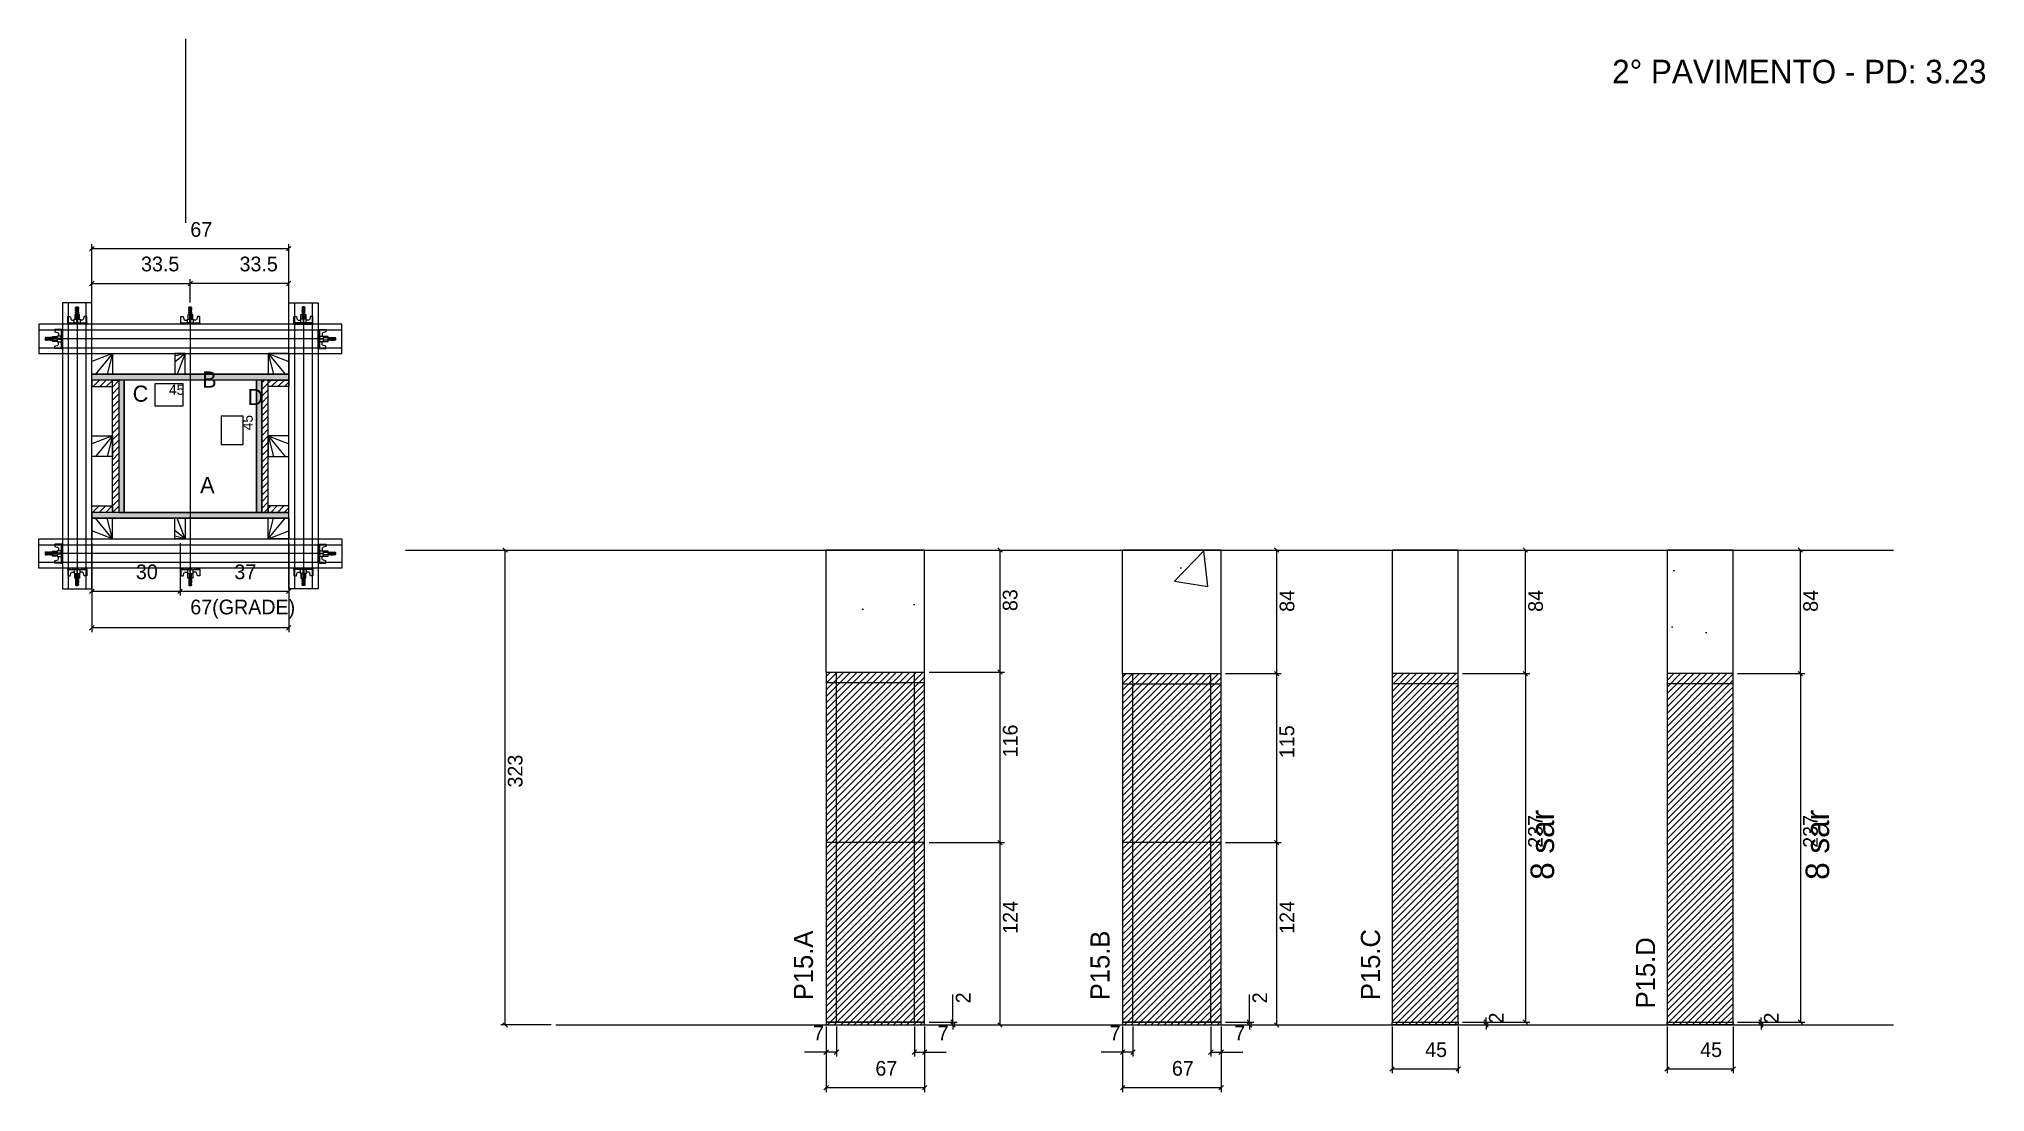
# Model space of a CAD drawing. Header units: metres. Extents: x 6723 to 8047, y 8490 to 9206.
import ezdxf

# ---------------------------------------------------------------- set-up
doc = ezdxf.new("R2010")
doc.units = ezdxf.units.M
for name, color, linetype in [('CHAPA', 7, 'Continuous'), ('COTA', 7, 'Continuous'), ('Hachura', 7, 'Continuous'), ('Madeira', 7, 'Continuous'), ('NIVEL 2° PAV.', 7, 'Continuous'), ('NOMENCLATURA', 7, 'Continuous'), ('Nível', 7, 'Continuous'), ('Painéis', 7, 'Continuous'), ('Perfil Metálico', 7, 'Continuous'), ('SARR_2.2x7', 7, 'Continuous'), ('SARRAFO', 7, 'Continuous'), ('Texto Seção', 7, 'Continuous'), ('TEXTO_GERAL', 7, 'Continuous')]:
    doc.layers.add(name, color=color, linetype=linetype)

msp = doc.modelspace()

# ---------------------------------------------------------------- texts
at = {"layer": 'COTA', "color": 241, "lineweight": 25}
for s, p in [('67', (6826.4, 9071.3)), ('33.5', (6792.9, 9047.8)), ('33.5', (6859.9, 9047.8)), ('30', (6789.4, 8838.4)), ('37', (6856.4, 8838.4)), ('67(GRADE)', (6826.4, 8814.5))]:
    msp.add_text(s, height=10, dxfattribs=at).set_placement(p)
at = {"layer": 'COTA', "color": 1, "lineweight": 25}
msp.add_text('45', height=7, dxfattribs=at).set_placement((6811.9, 8963.8))
msp.add_text('45', height=7, rotation=90, dxfattribs=at).set_placement((6868.9, 8939.7))
at = {"layer": 'COTA', "color": 240, "lineweight": 25}
for s, p in [('83', (7389.1, 8816.7)), ('84', (7577.5, 8816.2)), ('84', (7746.6, 8816.2)), ('84', (7933.7, 8816.2)), ('116', (7389.2, 8717.2)), ('115', (7577.4, 8716.7)), ('237', (7746.5, 8655.7)), ('237', (7933.6, 8655.7)), ('124', (7389.2, 8597.2)), ('124', (7577.5, 8597.2)), ('2', (7357.2, 8549.9)), ('2', (7559, 8549.9)), ('2', (7719.9, 8536.2)), ('2', (7907, 8536.2))]:
    msp.add_text(s, height=10, rotation=90, dxfattribs=at).set_placement(p)
for s, p in [('7', (7250.1, 8524.7)), ('7', (7334.8, 8524.7)), ('7', (7451.8, 8524.7)), ('7', (7536.6, 8524.7)), ('45', (7666.5, 8513.4)), ('45', (7853.6, 8513.4)), ('67', (7292.5, 8500.7)), ('67', (7494.2, 8500.7))]:
    msp.add_text(s, height=10, dxfattribs=at).set_placement(p)
at = {"layer": 'NIVEL 2° PAV.', "color": 240, "lineweight": 25}
msp.add_text('323', height=10, rotation=90, dxfattribs=at).set_placement((7052.4, 8696.7))
at = {"layer": 'NOMENCLATURA', "color": 2, "lineweight": 25}
msp.add_text('2° PAVIMENTO - PD: 3.23', height=16, dxfattribs=at).set_placement((7793.7, 9175.7))
at = {"layer": 'NOMENCLATURA', "color": 7, "lineweight": 25}
for p in [(7754.2, 8633.9), (7941.3, 8633.9)]:
    msp.add_text('8 sar', height=16, rotation=90, dxfattribs=at).set_placement(p)
at = {"layer": 'Texto Seção', "color": 7, "lineweight": 15}
for s, p in [('P15.A', (7250, 8552)), ('P15.B', (7451.8, 8552)), ('P15.C', (7635.8, 8552.1)), ('P15.D', (7822.9, 8546.5))]:
    msp.add_text(s, height=13, rotation=90, dxfattribs=at).set_placement(p)
at = {"layer": 'TEXTO_GERAL', "color": 7, "lineweight": 25}
for s, p in [('B', (6834.5, 8968.7)), ('C', (6787.2, 8959.1)), ('D', (6865.4, 8956.8)), ('A', (6833.1, 8896.9))]:
    msp.add_text(s, height=11, dxfattribs=at).set_placement(p)

# ---------------------------------------------------------------- hatches: boundary and pattern name
at = {"layer": 'COTA'}
h = msp.add_hatch(dxfattribs=at)
h.set_pattern_fill('AR-CONC')
h.paths.add_polyline_path([(7326, 8858.2), (7259, 8858.2), (7259, 8775.2), (7326, 8775.2), (7326, 8858.2)])
h = msp.add_hatch(dxfattribs=at)
h.set_pattern_fill('AR-CONC')
h.paths.add_polyline_path([(7527.7, 8774.2), (7527.7, 8858.2), (7460.7, 8858.2), (7460.7, 8774.2), (7527.7, 8774.2)])
h = msp.add_hatch(dxfattribs=at)
h.set_pattern_fill('AR-CONC')
h.paths.add_polyline_path([(7689, 8858.2), (7644, 8858.2), (7644, 8774.2), (7689, 8774.2), (7689, 8858.2)])
h = msp.add_hatch(dxfattribs=at)
h.set_pattern_fill('AR-CONC')
h.paths.add_polyline_path([(7876.1, 8858.2), (7831.1, 8858.2), (7831.1, 8774.2), (7876.1, 8774.2), (7876.1, 8858.2)])
at = {"layer": 'Hachura'}
h = msp.add_hatch(color=7, dxfattribs=at)
h.dxf.hatch_style = 1
h.paths.add_polyline_path([(6759.4, 8973.8), (6759.4, 8977.8), (6893.4, 8977.8), (6893.4, 8973.8), (6759.4, 8973.8)])
h = msp.add_hatch(color=7, dxfattribs=at)
h.dxf.hatch_style = 1
h.paths.add_polyline_path([(6759.4, 8973.8), (6759.4, 8977.8), (6893.4, 8977.8), (6893.4, 8973.8), (6759.4, 8973.8)])
h = msp.add_hatch(dxfattribs=at)
h.set_pattern_fill('ANSI31')
h.paths.add_polyline_path([(6773.4, 8973.8), (6773.4, 8969.4), (6759.4, 8969.4), (6759.4, 8973.8), (6773.4, 8973.8)])
h = msp.add_hatch(dxfattribs=at)
h.set_pattern_fill('ANSI31')
h.paths.add_polyline_path([(6773.4, 8883.8), (6777.8, 8883.8), (6777.8, 8973.8), (6773.4, 8973.8), (6773.4, 8883.8)])
h = msp.add_hatch(color=7, dxfattribs=at)
h.dxf.hatch_style = 1
h.paths.add_polyline_path([(6781.4, 8973.8), (6777.8, 8973.8), (6777.8, 8883.8), (6781.4, 8883.8), (6781.4, 8973.8)])
h = msp.add_hatch(color=7, dxfattribs=at)
h.dxf.hatch_style = 1
h.paths.add_polyline_path([(6781.4, 8973.8), (6777.8, 8973.8), (6777.8, 8883.8), (6781.4, 8883.8), (6781.4, 8973.8)])
h = msp.add_hatch(color=7, dxfattribs=at)
h.dxf.hatch_style = 1
h.paths.add_polyline_path([(6875, 8973.8), (6871.4, 8973.8), (6871.4, 8883.8), (6875, 8883.8), (6875, 8973.8)])
h = msp.add_hatch(color=7, dxfattribs=at)
h.dxf.hatch_style = 1
h.paths.add_polyline_path([(6875, 8973.8), (6871.4, 8973.8), (6871.4, 8883.8), (6875, 8883.8), (6875, 8973.8)])
h = msp.add_hatch(dxfattribs=at)
h.set_pattern_fill('ANSI31')
h.paths.add_polyline_path([(6879.4, 8883.8), (6875, 8883.8), (6875, 8973.8), (6879.4, 8973.8), (6879.4, 8883.8)])
h = msp.add_hatch(dxfattribs=at)
h.set_pattern_fill('ANSI31')
h.paths.add_polyline_path([(6879.4, 8973.8), (6879.4, 8969.4), (6893.4, 8969.4), (6893.4, 8973.8), (6879.4, 8973.8)])
h = msp.add_hatch(dxfattribs=at)
h.set_pattern_fill('ANSI31')
h.paths.add_polyline_path([(6773.4, 8883.8), (6773.4, 8888.2), (6759.4, 8888.2), (6759.4, 8883.8), (6773.4, 8883.8)])
h = msp.add_hatch(dxfattribs=at)
h.set_pattern_fill('ANSI31')
h.paths.add_polyline_path([(6879.4, 8883.8), (6879.4, 8888.2), (6893.4, 8888.2), (6893.4, 8883.8), (6879.4, 8883.8)])
h = msp.add_hatch(color=7, dxfattribs=at)
h.dxf.hatch_style = 1
h.paths.add_polyline_path([(6759.4, 8883.8), (6759.4, 8879.8), (6893.4, 8879.8), (6893.4, 8883.8), (6759.4, 8883.8)])
h = msp.add_hatch(color=7, dxfattribs=at)
h.dxf.hatch_style = 1
h.paths.add_polyline_path([(6759.4, 8883.8), (6759.4, 8879.8), (6893.4, 8879.8), (6893.4, 8883.8), (6759.4, 8883.8)])
h = msp.add_hatch(dxfattribs=at)
h.set_pattern_fill('ANSI31')
h.paths.add_polyline_path([(7326, 8535.2), (7326, 8775.2), (7259, 8775.2), (7259, 8535.2), (7326, 8535.2)])
h = msp.add_hatch(dxfattribs=at)
h.set_pattern_fill('ANSI31')
h.paths.add_polyline_path([(7527.7, 8774.2), (7460.7, 8774.2), (7460.7, 8535.2), (7527.7, 8535.2), (7527.7, 8774.2)])
h = msp.add_hatch(dxfattribs=at)
h.set_pattern_fill('ANSI31')
h.paths.add_polyline_path([(7689, 8774.2), (7644, 8774.2), (7644, 8535.2), (7689, 8535.2), (7689, 8774.2)])
h = msp.add_hatch(dxfattribs=at)
h.set_pattern_fill('ANSI31')
h.paths.add_polyline_path([(7876.1, 8774.2), (7831.1, 8774.2), (7831.1, 8535.2), (7876.1, 8535.2), (7876.1, 8774.2)])

# ---------------------------------------------------------------- linework, layer by layer
at = {"layer": 'CHAPA', "color": 1, "lineweight": 25}
for points in [[(6759.4, 8973.8), (6759.4, 8977.8), (6893.4, 8977.8), (6893.4, 8973.8)], [(6759.4, 8973.8), (6759.4, 8977.8), (6893.4, 8977.8), (6893.4, 8973.8)], [(6781.4, 8973.8), (6777.8, 8973.8), (6777.8, 8883.8), (6781.4, 8883.8)], [(6781.4, 8973.8), (6777.8, 8973.8), (6777.8, 8883.8), (6781.4, 8883.8)], [(6875, 8973.8), (6871.4, 8973.8), (6871.4, 8883.8), (6875, 8883.8)], [(6875, 8973.8), (6871.4, 8973.8), (6871.4, 8883.8), (6875, 8883.8)], [(6759.4, 8883.8), (6759.4, 8879.8), (6893.4, 8879.8), (6893.4, 8883.8)], [(6759.4, 8883.8), (6759.4, 8879.8), (6893.4, 8879.8), (6893.4, 8883.8)]]:
    msp.add_lwpolyline(points, close=True, dxfattribs=at)
at = {"layer": 'COTA', "color": 0, "lineweight": 25}
for p, q in [((6760.9, 9064.7), (6757.9, 9061.7)), ((6891.9, 9061.7), (6894.9, 9064.7)), ((6760.9, 9041), (6757.9, 9038)), ((6827.9, 9041), (6824.9, 9038)), ((6824.9, 9038), (6827.9, 9041)), ((6891.9, 9038), (6894.9, 9041)), ((7378.8, 8856.7), (7375.8, 8859.7)), ((7567, 8856.7), (7564, 8859.7)), ((7736.2, 8856.7), (7733.2, 8859.7)), ((7923.3, 8856.7), (7920.3, 8859.7)), ((6760.9, 8831.7), (6757.9, 8828.7)), ((6817.9, 8828.7), (6820.9, 8831.7)), ((6820.9, 8831.7), (6817.9, 8828.7)), ((6891.9, 8828.7), (6894.9, 8831.7)), ((6760.9, 8806.8), (6757.9, 8803.8)), ((6891.9, 8803.8), (6894.9, 8806.8)), ((7375.8, 8776.7), (7378.8, 8773.7)), ((7378.8, 8773.7), (7375.8, 8776.7)), ((7564, 8775.7), (7567, 8772.7)), ((7567, 8772.7), (7564, 8775.7)), ((7736.2, 8772.7), (7733.2, 8775.7)), ((7733.2, 8775.7), (7736.2, 8772.7)), ((7923.3, 8772.7), (7920.3, 8775.7)), ((7920.3, 8775.7), (7923.3, 8772.7)), ((7378.8, 8657.7), (7375.8, 8660.7)), ((7375.8, 8660.7), (7378.8, 8657.7)), ((7567, 8657.7), (7564, 8660.7)), ((7564, 8660.7), (7567, 8657.7)), ((7343.7, 8538.7), (7346.7, 8535.7)), ((7346.7, 8533.7), (7343.7, 8536.7)), ((7375.8, 8536.7), (7378.8, 8533.7)), ((7545.5, 8538.7), (7548.5, 8535.7)), ((7548.5, 8533.7), (7545.5, 8536.7)), ((7564, 8536.7), (7567, 8533.7)), ((7706.4, 8538.7), (7709.4, 8535.7)), ((7709.4, 8533.7), (7706.4, 8536.7)), ((7733.2, 8538.7), (7736.2, 8535.7)), ((7893.5, 8538.7), (7896.5, 8535.7)), ((7896.5, 8533.7), (7893.5, 8536.7)), ((7920.3, 8538.7), (7923.3, 8535.7)), ((7260.5, 8518.2), (7257.5, 8515.2)), ((7264.5, 8515.2), (7267.5, 8518.2)), ((7320.5, 8518.2), (7317.5, 8515.2)), ((7324.5, 8515.2), (7327.5, 8518.2)), ((7462.2, 8518.2), (7459.2, 8515.2)), ((7466.2, 8515.2), (7469.2, 8518.2)), ((7522.2, 8518.2), (7519.2, 8515.2)), ((7526.2, 8515.2), (7529.2, 8518.2)), ((7645.5, 8506.8), (7642.5, 8503.8)), ((7687.5, 8503.8), (7690.5, 8506.8)), ((7832.6, 8506.8), (7829.6, 8503.8)), ((7874.6, 8503.8), (7877.6, 8506.8)), ((7260.5, 8494), (7257.5, 8491)), ((7324.5, 8491), (7327.5, 8494)), ((7462.2, 8494), (7459.2, 8491)), ((7526.2, 8491), (7529.2, 8494))]:
    msp.add_line(p, q, dxfattribs=at)
at = {"layer": 'COTA', "color": 241, "lineweight": 25}
for p, q in [((6759.4, 8980.8), (6759.4, 9066.2)), ((6893.4, 9063.2), (6759.4, 9063.2)), ((6893.4, 8980.8), (6893.4, 9066.2)), ((6759.4, 9014.8), (6759.4, 9042.5)), ((6759.4, 9039.5), (6826.4, 9039.5)), ((6826.4, 9026.6), (6826.4, 9042.5)), ((6826.4, 9026.6), (6826.4, 9042.5)), ((6893.4, 9039.5), (6826.4, 9039.5)), ((6893.4, 9014.8), (6893.4, 9042.5)), ((6759.4, 8862.8), (6759.4, 8802.3)), ((6759.4, 8862.8), (6759.4, 8827.2)), ((6819.4, 8862.8), (6819.4, 8827.2)), ((6819.4, 8862.8), (6819.4, 8827.2)), ((6893.4, 8862.8), (6893.4, 8802.3)), ((6893.4, 8862.8), (6893.4, 8827.2)), ((7326, 8858.2), (7259, 8858.2)), ((7259, 8775.2), (7259, 8858.2)), ((7326, 8775.2), (7326, 8858.2)), ((7527.7, 8858.2), (7460.7, 8858.2)), ((7460.7, 8774.2), (7460.7, 8858.2)), ((7527.7, 8774.2), (7527.7, 8858.2)), ((6759.4, 8830.2), (6819.4, 8830.2)), ((6819.4, 8830.2), (6893.4, 8830.2)), ((6893.4, 8805.3), (6759.4, 8805.3))]:
    msp.add_line(p, q, dxfattribs=at)
at = {"layer": 'COTA', "color": 180, "lineweight": 25}
for p, q in [((6821.5, 8971.3), (6802.2, 8971.3)), ((6802.2, 8971.3), (6802.2, 8956.3)), ((6821.5, 8956.3), (6821.5, 8971.3)), ((6802.2, 8956.3), (6821.5, 8956.3)), ((6862.4, 8949.3), (6847.4, 8949.3)), ((6847.4, 8949.3), (6847.4, 8930)), ((6862.4, 8930), (6862.4, 8949.3)), ((6847.4, 8930), (6862.4, 8930))]:
    msp.add_line(p, q, dxfattribs=at)
at = {"layer": 'COTA', "color": 4, "lineweight": 25}
for p, q in [((7329, 8858.2), (7380.3, 8858.2)), ((7377.3, 8775.2), (7377.3, 8858.2)), ((7530.7, 8858.2), (7568.5, 8858.2)), ((7565.5, 8774.2), (7565.5, 8858.2)), ((7692, 8858.2), (7737.7, 8858.2)), ((7734.7, 8774.2), (7734.7, 8858.2)), ((7879.1, 8858.2), (7924.8, 8858.2)), ((7921.8, 8774.2), (7921.8, 8858.2)), ((7329, 8775.2), (7380.3, 8775.2)), ((7329, 8775.2), (7380.3, 8775.2)), ((7377.3, 8659.2), (7377.3, 8775.2)), ((7530.7, 8774.2), (7568.5, 8774.2)), ((7530.7, 8774.2), (7568.5, 8774.2)), ((7565.5, 8659.2), (7565.5, 8774.2)), ((7692, 8774.2), (7737.7, 8774.2)), ((7692, 8774.2), (7737.7, 8774.2)), ((7734.7, 8774.2), (7734.7, 8537.2)), ((7879.1, 8774.2), (7924.8, 8774.2)), ((7879.1, 8774.2), (7924.8, 8774.2)), ((7921.8, 8774.2), (7921.8, 8537.2)), ((7329, 8659.2), (7380.3, 8659.2)), ((7329, 8659.2), (7380.3, 8659.2)), ((7377.3, 8535.2), (7377.3, 8659.2)), ((7530.7, 8659.2), (7568.5, 8659.2)), ((7530.7, 8659.2), (7568.5, 8659.2)), ((7565.5, 8535.2), (7565.5, 8659.2)), ((7345.2, 8537.2), (7345.2, 8556)), ((7547, 8537.2), (7547, 8556)), ((7707.9, 8537.2), (7707.9, 8540.2)), ((7895, 8537.2), (7895, 8540.2)), ((7259, 8534.2), (7259, 8489.5)), ((7259, 8532.2), (7259, 8513.7)), ((7266, 8534.2), (7266, 8513.7)), ((7319, 8534.2), (7319, 8513.7)), ((7326, 8534.2), (7326, 8489.5)), ((7326, 8532.2), (7326, 8513.7)), ((7329, 8537.2), (7348.2, 8537.2)), ((7329, 8535.2), (7348.2, 8535.2)), ((7329, 8535.2), (7380.3, 8535.2)), ((7345.2, 8535.2), (7345.2, 8537.2)), ((7345.2, 8535.2), (7345.2, 8532.2)), ((7460.7, 8534.2), (7460.7, 8489.5)), ((7460.7, 8532.2), (7460.7, 8513.7)), ((7467.7, 8534.2), (7467.7, 8513.7)), ((7520.7, 8534.2), (7520.7, 8513.7)), ((7527.7, 8534.2), (7527.7, 8489.5)), ((7527.7, 8532.2), (7527.7, 8513.7)), ((7530.7, 8537.2), (7550, 8537.2)), ((7530.7, 8535.2), (7550, 8535.2)), ((7530.7, 8535.2), (7568.5, 8535.2)), ((7547, 8535.2), (7547, 8537.2)), ((7547, 8535.2), (7547, 8532.2)), ((7644, 8534.2), (7644, 8502.3)), ((7689, 8534.2), (7689, 8502.3)), ((7692, 8537.2), (7710.9, 8537.2)), ((7692, 8537.2), (7737.7, 8537.2)), ((7692, 8535.2), (7710.9, 8535.2)), ((7707.9, 8535.2), (7707.9, 8537.2)), ((7707.9, 8535.2), (7707.9, 8532.2)), ((7831.1, 8534.2), (7831.1, 8502.3)), ((7876.1, 8534.2), (7876.1, 8502.3)), ((7879.1, 8537.2), (7898, 8537.2)), ((7879.1, 8537.2), (7924.8, 8537.2)), ((7879.1, 8535.2), (7898, 8535.2)), ((7895, 8535.2), (7895, 8537.2)), ((7895, 8535.2), (7895, 8532.2)), ((7259, 8516.7), (7244.2, 8516.7)), ((7266, 8516.7), (7259, 8516.7)), ((7319, 8516.7), (7326, 8516.7)), ((7326, 8516.7), (7340.7, 8516.7)), ((7460.7, 8516.7), (7446, 8516.7)), ((7467.7, 8516.7), (7460.7, 8516.7)), ((7520.7, 8516.7), (7527.7, 8516.7)), ((7527.7, 8516.7), (7542.4, 8516.7)), ((7644, 8505.3), (7689, 8505.3)), ((7831.1, 8505.3), (7876.1, 8505.3)), ((7326, 8492.5), (7259, 8492.5)), ((7527.7, 8492.5), (7460.7, 8492.5))]:
    msp.add_line(p, q, dxfattribs=at)
at = {"layer": 'COTA', "color": 241, "lineweight": 25}
for points in [[(7689, 8774.2), (7689, 8858.2), (7644, 8858.2), (7644, 8774.2)], [(7876.1, 8774.2), (7876.1, 8858.2), (7831.1, 8858.2), (7831.1, 8774.2)]]:
    msp.add_lwpolyline(points, dxfattribs=at)
at = {"layer": 'Hachura', "color": 0, "lineweight": 9}
for p, q in [((6743, 9011.8), (6743, 9017)), ((6743, 9017), (6744.7, 9017)), ((6744.7, 9017), (6745.3, 9014.8)), ((6751.1, 9018.5), (6747.8, 9018.5)), ((6751.1, 9018.5), (6747.8, 9018.5)), ((6747.8, 9018.5), (6747.8, 9015.3)), ((6748.3, 9022.9), (6750.5, 9021.8)), ((6750.5, 9021.6), (6748.3, 9022.6)), ((6748.3, 9021.7), (6750.5, 9020.6)), ((6750.5, 9020.4), (6748.3, 9021.5)), ((6748.3, 9020.6), (6750.5, 9019.5)), ((6750.5, 9019.3), (6748.3, 9020.3)), ((6749.6, 9018.5), (6748.3, 9019.2)), ((6748.4, 9023.3), (6748.7, 9023.6)), ((6748.4, 9023), (6748.4, 9023.3)), ((6750.4, 9023.3), (6748.4, 9023.3)), ((6748.4, 9023), (6750.4, 9022)), ((6748.4, 9023), (6750.4, 9022)), ((6748.4, 9021.8), (6748.4, 9022.5)), ((6750.4, 9021.5), (6748.4, 9022.5)), ((6748.4, 9021.8), (6750.4, 9020.9)), ((6748.4, 9020.7), (6748.4, 9021.3)), ((6750.4, 9020.3), (6748.4, 9021.3)), ((6748.4, 9021.1), (6748.4, 9021.3)), ((6748.4, 9020.7), (6750.4, 9019.7)), ((6748.4, 9019.5), (6748.4, 9020.1)), ((6750.4, 9019.2), (6748.4, 9020.1)), ((6748.4, 9019.5), (6750.4, 9018.5)), ((6749.3, 9018.5), (6748.4, 9019)), ((6748.4, 9018.5), (6748.4, 9019)), ((6748.7, 9023.6), (6750, 9023.6)), ((6748.8, 9018.5), (6748.8, 9015.3)), ((6750.4, 9022.7), (6749.1, 9023.3)), ((6750.5, 9022.7), (6749.3, 9023.3)), ((6749.8, 9023.3), (6750.5, 9023)), ((6750.4, 9023.3), (6750, 9023.6)), ((6750.1, 9023.3), (6750.4, 9023.2)), ((6750.4, 9022.7), (6750.4, 9022)), ((6750.4, 9020.9), (6750.4, 9021.5)), ((6750.4, 9020.1), (6750.4, 9020.3)), ((6750.4, 9020.1), (6750.4, 9019.7)), ((6750.4, 9019.2), (6750.4, 9018.5)), ((6750.4, 9018.5), (6750.4, 9015.3)), ((6751.1, 9015.3), (6751.1, 9018.5)), ((6754.2, 9017), (6753.6, 9014.8)), ((6755.9, 9017), (6754.2, 9017)), ((6755.9, 9012.7), (6755.9, 9017)), ((6820, 9011.8), (6820, 9017)), ((6820, 9017), (6821.6, 9017)), ((6821.6, 9017), (6822.2, 9014.8)), ((6828.1, 9018.5), (6824.7, 9018.5)), ((6828.1, 9018.5), (6824.7, 9018.5)), ((6824.7, 9018.5), (6824.7, 9015.3)), ((6825.3, 9022.9), (6827.5, 9021.8)), ((6827.4, 9021.6), (6825.3, 9022.6)), ((6825.3, 9021.7), (6827.5, 9020.6)), ((6827.4, 9020.4), (6825.3, 9021.5)), ((6825.3, 9020.6), (6827.5, 9019.5)), ((6827.4, 9019.3), (6825.3, 9020.3)), ((6826.5, 9018.5), (6825.3, 9019.2)), ((6825.4, 9023.3), (6825.7, 9023.6)), ((6825.4, 9023), (6825.4, 9023.3)), ((6827.3, 9023.3), (6825.4, 9023.3)), ((6825.4, 9023), (6827.3, 9022)), ((6825.4, 9023), (6827.3, 9022)), ((6825.4, 9021.8), (6825.4, 9022.5)), ((6827.3, 9021.5), (6825.4, 9022.5)), ((6825.4, 9021.8), (6827.3, 9020.9)), ((6825.4, 9020.7), (6825.4, 9021.3)), ((6827.3, 9020.3), (6825.4, 9021.3)), ((6825.4, 9021.1), (6825.4, 9021.3)), ((6825.4, 9020.7), (6827.3, 9019.7)), ((6825.4, 9019.5), (6825.4, 9020.1)), ((6827.3, 9019.2), (6825.4, 9020.1)), ((6825.4, 9019.5), (6827.3, 9018.5)), ((6826.3, 9018.5), (6825.4, 9019)), ((6825.4, 9018.5), (6825.4, 9019)), ((6825.7, 9023.6), (6827, 9023.6)), ((6825.8, 9018.5), (6825.8, 9015.3)), ((6827.3, 9022.7), (6826, 9023.3)), ((6827.4, 9022.7), (6826.3, 9023.3)), ((6826.8, 9023.3), (6827.5, 9023)), ((6827.3, 9023.3), (6827, 9023.6)), ((6827.1, 9023.3), (6827.3, 9023.2)), ((6827.3, 9022.7), (6827.3, 9022)), ((6827.3, 9020.9), (6827.3, 9021.5)), ((6827.3, 9020.1), (6827.3, 9020.3)), ((6827.3, 9020.1), (6827.3, 9019.7)), ((6827.3, 9019.2), (6827.3, 9018.5)), ((6827.3, 9018.5), (6827.3, 9015.3)), ((6828.1, 9015.3), (6828.1, 9018.5)), ((6831.2, 9017), (6830.6, 9014.8)), ((6832.9, 9017), (6831.2, 9017)), ((6832.9, 9012.7), (6832.9, 9017)), ((6896.9, 9012.7), (6896.9, 9017)), ((6896.9, 9017), (6898.6, 9017)), ((6898.6, 9017), (6899.2, 9014.8)), ((6901.7, 9018.5), (6905.1, 9018.5)), ((6901.7, 9018.5), (6905.1, 9018.5)), ((6901.7, 9015.3), (6901.7, 9018.5)), ((6903, 9023.3), (6902.3, 9023)), ((6904.5, 9022.9), (6902.3, 9021.8)), ((6904.5, 9021.7), (6902.3, 9020.6)), ((6904.5, 9020.6), (6902.3, 9019.5)), ((6902.4, 9022.7), (6903.5, 9023.3)), ((6902.4, 9021.6), (6904.5, 9022.6)), ((6902.4, 9020.4), (6904.5, 9021.5)), ((6902.4, 9019.3), (6904.5, 9020.3)), ((6902.5, 9023.3), (6902.8, 9023.6)), ((6902.7, 9023.3), (6902.5, 9023.2)), ((6902.5, 9022.7), (6903.8, 9023.3)), ((6902.5, 9023.3), (6904.4, 9023.3)), ((6904.4, 9023), (6902.5, 9022)), ((6904.4, 9023), (6902.5, 9022)), ((6902.5, 9022.7), (6902.5, 9022)), ((6902.5, 9021.5), (6904.4, 9022.5)), ((6904.4, 9021.8), (6902.5, 9020.9)), ((6902.5, 9020.9), (6902.5, 9021.5)), ((6902.5, 9020.3), (6904.4, 9021.3)), ((6904.4, 9020.7), (6902.5, 9019.7)), ((6902.5, 9020.1), (6902.5, 9020.3)), ((6902.5, 9020.1), (6902.5, 9019.7)), ((6902.5, 9019.2), (6904.4, 9020.1)), ((6904.4, 9019.5), (6902.5, 9018.5)), ((6902.5, 9019.2), (6902.5, 9018.5)), ((6902.5, 9018.5), (6902.5, 9015.3)), ((6904.1, 9023.6), (6902.8, 9023.6)), ((6903.3, 9018.5), (6904.5, 9019.2)), ((6903.5, 9018.5), (6904.4, 9019)), ((6904, 9018.5), (6904, 9015.3)), ((6904.4, 9023.3), (6904.1, 9023.6)), ((6904.4, 9023), (6904.4, 9023.3)), ((6904.4, 9021.8), (6904.4, 9022.5)), ((6904.4, 9020.7), (6904.4, 9021.3)), ((6904.4, 9021.1), (6904.4, 9021.3)), ((6904.4, 9019.5), (6904.4, 9020.1)), ((6904.4, 9018.5), (6904.4, 9019)), ((6905.1, 9018.5), (6905.1, 9015.3)), ((6908.2, 9017), (6907.6, 9014.8)), ((6909.8, 9017), (6908.2, 9017)), ((6909.8, 9011.8), (6909.8, 9017)), ((6732.7, 9000.1), (6732.7, 9003.5)), ((6732.7, 9003.5), (6735.9, 9003.5)), ((6732.8, 9000.1), (6732.8, 9003.5)), ((6734.2, 9008.3), (6734.2, 9006.6)), ((6734.2, 9006.6), (6736.4, 9006)), ((6739.4, 9008.3), (6734.3, 9008.3)), ((6735.9, 9003.8), (6735.9, 8999.9)), ((6738.5, 9003.8), (6735.9, 9003.8)), ((6736.7, 9005.7), (6736.7, 9003.8)), ((6738.5, 9008.3), (6738.5, 8995.4)), ((6738.5, 9008.3), (6738.5, 9003.1)), ((6738.5, 9008.1), (6739.4, 9008.1)), ((6738.5, 9007.9), (6739.4, 9007.9)), ((6738.5, 9007.6), (6739.4, 9007.6)), ((6738.5, 9007.1), (6739.4, 9007.1)), ((6738.5, 9006.3), (6739.4, 9006.3)), ((6738.5, 9004.9), (6739.4, 9004.9)), ((6738.5, 9001.8), (6738.5, 9003.8)), ((6739.4, 8995.4), (6739.4, 9008.3)), ((6739.4, 8996.3), (6739.4, 9004.1)), ((6743, 9012.7), (6755.9, 9012.7)), ((6743, 9012.7), (6748.2, 9012.7)), ((6755.9, 9011.8), (6743, 9011.8)), ((6743.1, 9012.7), (6743.1, 9011.8)), ((6743.4, 9012.7), (6743.4, 9011.8)), ((6743.7, 9012.7), (6743.7, 9011.8)), ((6744.2, 9012.7), (6744.2, 9011.8)), ((6745, 9012.7), (6745, 9011.8)), ((6745.6, 9014.5), (6747.5, 9014.5)), ((6746.4, 9012.7), (6746.4, 9011.8)), ((6754.9, 9011.8), (6747.1, 9011.8)), ((6747.5, 9015.3), (6751.4, 9015.3)), ((6747.5, 9012.7), (6747.5, 9015.3)), ((6749.5, 9012.7), (6747.5, 9012.7)), ((6748.2, 9012.7), (6748.8, 9012.7)), ((6748.5, 9012.4), (6748.5, 9012.6)), ((6748.5, 9012), (6748.5, 9012.4)), ((6749.1, 9012.7), (6749.1, 9014.7)), ((6749.4, 9012.7), (6749.4, 9011.8)), ((6749.7, 9014.7), (6749.7, 9012.7)), ((6750.4, 9012.6), (6750.4, 9012.2)), ((6751.4, 9015.3), (6751.1, 9015.3)), ((6751.4, 9015.3), (6751.1, 9015.3)), ((6751.4, 9015.3), (6751.4, 9012.7)), ((6753.3, 9014.5), (6751.4, 9014.5)), ((6752.5, 9012.7), (6752.5, 9011.8)), ((6753.9, 9012.7), (6753.9, 9011.8)), ((6754.8, 9012.7), (6754.8, 9011.8)), ((6755.2, 9012.7), (6755.2, 9011.8)), ((6755.6, 9012.7), (6755.6, 9011.8)), ((6755.8, 9012.7), (6755.8, 9011.8)), ((6755.9, 9012.7), (6755.9, 9011.8)), ((6820, 9012.7), (6832.9, 9012.7)), ((6820, 9012.7), (6825.1, 9012.7)), ((6832.9, 9011.8), (6820, 9011.8)), ((6820.1, 9012.7), (6820.1, 9011.8)), ((6820.3, 9012.7), (6820.3, 9011.8)), ((6820.7, 9012.7), (6820.7, 9011.8)), ((6821.1, 9012.7), (6821.1, 9011.8)), ((6822, 9012.7), (6822, 9011.8)), ((6822.5, 9014.5), (6824.5, 9014.5)), ((6823.4, 9012.7), (6823.4, 9011.8)), ((6831.9, 9011.8), (6824.1, 9011.8)), ((6824.5, 9015.3), (6828.3, 9015.3)), ((6824.5, 9012.7), (6824.5, 9015.3)), ((6826.4, 9012.7), (6824.5, 9012.7)), ((6825.1, 9012.7), (6825.8, 9012.7)), ((6825.5, 9012.4), (6825.5, 9012.6)), ((6825.5, 9012), (6825.5, 9012.4)), ((6826.1, 9012.7), (6826.1, 9014.7)), ((6826.4, 9012.7), (6826.4, 9011.8)), ((6826.6, 9014.7), (6826.6, 9012.7)), ((6827.4, 9012.6), (6827.4, 9012.2)), ((6828.3, 9015.3), (6828.1, 9015.3)), ((6828.3, 9015.3), (6828.1, 9015.3)), ((6828.3, 9015.3), (6828.3, 9012.7)), ((6830.3, 9014.5), (6828.3, 9014.5)), ((6829.4, 9012.7), (6829.4, 9011.8)), ((6830.9, 9012.7), (6830.9, 9011.8)), ((6831.7, 9012.7), (6831.7, 9011.8)), ((6832.2, 9012.7), (6832.2, 9011.8)), ((6832.5, 9012.7), (6832.5, 9011.8)), ((6832.7, 9012.7), (6832.7, 9011.8)), ((6832.9, 9012.7), (6832.9, 9011.8)), ((6909.8, 9012.7), (6896.9, 9012.7)), ((6896.9, 9012.7), (6896.9, 9011.8)), ((6896.9, 9011.8), (6909.8, 9011.8)), ((6897.1, 9012.7), (6897.1, 9011.8)), ((6897.3, 9012.7), (6897.3, 9011.8)), ((6897.6, 9012.7), (6897.6, 9011.8)), ((6897.9, 9011.8), (6905.7, 9011.8)), ((6898.1, 9012.7), (6898.1, 9011.8)), ((6898.9, 9012.7), (6898.9, 9011.8)), ((6899.5, 9014.5), (6901.5, 9014.5)), ((6900.4, 9012.7), (6900.4, 9011.8)), ((6905.3, 9015.3), (6901.4, 9015.3)), ((6901.4, 9015.3), (6901.4, 9012.7)), ((6901.4, 9015.3), (6901.7, 9015.3)), ((6901.4, 9015.3), (6901.7, 9015.3)), ((6902.4, 9012.6), (6902.4, 9012.2)), ((6903.2, 9014.7), (6903.2, 9012.7)), ((6903.4, 9012.7), (6905.3, 9012.7)), ((6903.4, 9012.7), (6903.4, 9011.8)), ((6903.7, 9012.7), (6903.7, 9014.7)), ((6904.7, 9012.7), (6904, 9012.7)), ((6904.3, 9012.4), (6904.3, 9012.6)), ((6904.3, 9012), (6904.3, 9012.4)), ((6909.8, 9012.7), (6904.7, 9012.7)), ((6905.3, 9012.7), (6905.3, 9015.3)), ((6907.3, 9014.5), (6905.3, 9014.5)), ((6906.4, 9012.7), (6906.4, 9011.8)), ((6907.8, 9012.7), (6907.8, 9011.8)), ((6908.7, 9012.7), (6908.7, 9011.8)), ((6909.1, 9012.7), (6909.1, 9011.8)), ((6909.5, 9012.7), (6909.5, 9011.8)), ((6909.7, 9012.7), (6909.7, 9011.8)), ((6913.4, 8995.4), (6913.4, 9008.3)), ((6913.4, 9008.3), (6918.6, 9008.3)), ((6914.4, 9008.1), (6913.4, 9008.1)), ((6914.4, 9007.9), (6913.4, 9007.9)), ((6914.4, 9007.6), (6913.4, 9007.6)), ((6914.4, 9007.1), (6913.4, 9007.1)), ((6914.4, 9006.3), (6913.4, 9006.3)), ((6914.4, 9004.9), (6913.4, 9004.9)), ((6913.4, 8996.3), (6913.4, 9004.1)), ((6914.3, 9008.3), (6914.3, 8995.4)), ((6914.3, 9008.3), (6914.3, 9003.1)), ((6914.3, 9001.8), (6914.3, 9003.8)), ((6914.3, 9003.8), (6916.9, 9003.8)), ((6916.1, 9005.7), (6916.1, 9003.8)), ((6918.6, 9006.6), (6916.4, 9006)), ((6916.9, 9003.8), (6916.9, 8999.9)), ((6920.1, 9003.5), (6916.9, 9003.5)), ((6918.6, 9008.3), (6918.6, 9006.6)), ((6920.1, 9000.1), (6920.1, 9003.5)), ((6920.1, 9000.1), (6920.1, 9003.5)), ((6727.9, 9002.9), (6727.6, 9002.5)), ((6727.6, 9002.5), (6727.6, 9001.2)), ((6727.9, 9000.9), (6727.6, 9001.2)), ((6727.9, 9000.9), (6727.9, 9002.9)), ((6728.2, 9002.8), (6727.9, 9002.8)), ((6728.6, 9000.9), (6727.9, 9002.2)), ((6728.5, 9000.8), (6727.9, 9001.9)), ((6727.9, 9001.4), (6728.2, 9000.8)), ((6727.9, 9001.2), (6728, 9000.9)), ((6728.2, 9002.8), (6729.2, 9000.9)), ((6728.2, 9002.8), (6729.2, 9000.9)), ((6728.3, 9002.9), (6729.4, 9000.8)), ((6729.6, 9000.8), (6728.6, 9003)), ((6728.6, 9000.9), (6729.2, 9000.9)), ((6729.4, 9002.8), (6728.8, 9002.8)), ((6729.7, 9000.9), (6728.8, 9002.8)), ((6729.4, 9002.8), (6730.4, 9000.9)), ((6729.5, 9002.9), (6730.6, 9000.8)), ((6730.8, 9000.8), (6729.7, 9003)), ((6730.4, 9000.9), (6729.7, 9000.9)), ((6730.6, 9002.8), (6729.9, 9002.8)), ((6730.9, 9000.9), (6729.9, 9002.8)), ((6730.1, 9002.8), (6729.9, 9002.8)), ((6730.6, 9002.9), (6731.7, 9000.8)), ((6730.6, 9002.8), (6731.5, 9000.9)), ((6732, 9000.8), (6730.9, 9003)), ((6731.1, 9000.9), (6730.9, 9000.9)), ((6731.7, 9002.8), (6731.1, 9002.8)), ((6732, 9000.9), (6731.1, 9002.8)), ((6731.1, 9000.9), (6731.5, 9000.9)), ((6731.7, 9002.8), (6732.7, 9000.9)), ((6732, 9000.9), (6732.7, 9000.9)), ((6732.7, 9001.7), (6732.1, 9003)), ((6732.7, 9001.9), (6732.2, 9002.8)), ((6732.7, 9002.8), (6732.2, 9002.8)), ((6732.7, 9002.5), (6735.9, 9002.5)), ((6732.7, 9000.9), (6735.9, 9000.9)), ((6735.9, 9000.1), (6732.7, 9000.1)), ((6734.2, 8997), (6736.4, 8997.6)), ((6734.2, 8995.4), (6734.2, 8997)), ((6738.5, 8995.4), (6734.2, 8995.4)), ((6735.9, 8999.9), (6735.9, 9000.1)), ((6735.9, 8999.9), (6735.9, 9000.1)), ((6735.9, 8999.9), (6738.5, 8999.9)), ((6738.5, 9002.1), (6736.5, 9002.1)), ((6736.5, 9001.6), (6738.5, 9001.6)), ((6736.7, 8997.9), (6736.7, 8999.9)), ((6738.5, 9003.1), (6738.5, 9002.5)), ((6738.5, 9001.8), (6739.4, 9001.8)), ((6738.5, 8998.8), (6739.4, 8998.8)), ((6738.5, 8997.4), (6739.4, 8997.4)), ((6738.5, 8996.5), (6739.4, 8996.5)), ((6738.5, 8996.1), (6739.4, 8996.1)), ((6738.5, 8995.7), (6739.4, 8995.7)), ((6738.5, 8995.5), (6739.4, 8995.5)), ((6738.5, 8995.4), (6739.4, 8995.4)), ((6738.8, 9002.8), (6738.6, 9002.8)), ((6738.6, 9000.8), (6739, 9000.8)), ((6739.2, 9002.8), (6738.8, 9002.8)), ((6914.3, 9001.8), (6913.4, 9001.8)), ((6914.4, 8998.8), (6913.4, 8998.8)), ((6914.4, 8997.4), (6913.4, 8997.4)), ((6914.4, 8996.5), (6913.4, 8996.5)), ((6914.4, 8996.1), (6913.4, 8996.1)), ((6914.4, 8995.7), (6913.4, 8995.7)), ((6914.4, 8995.5), (6913.4, 8995.5)), ((6914.3, 8995.4), (6913.4, 8995.4)), ((6913.6, 9002.8), (6914, 9002.8)), ((6914.2, 9000.8), (6913.8, 9000.8)), ((6914, 9002.8), (6914.2, 9002.8)), ((6914.3, 9003.1), (6914.3, 9002.5)), ((6914.3, 9002.1), (6916.3, 9002.1)), ((6916.3, 9001.6), (6914.3, 9001.6)), ((6916.9, 8999.9), (6914.3, 8999.9)), ((6914.3, 8995.4), (6918.6, 8995.4)), ((6916.1, 8997.9), (6916.1, 8999.9)), ((6918.6, 8997), (6916.4, 8997.6)), ((6920.1, 9002.5), (6916.9, 9002.5)), ((6920.1, 9000.9), (6916.9, 9000.9)), ((6916.9, 9000.1), (6920.1, 9000.1)), ((6916.9, 8999.9), (6916.9, 9000.1)), ((6916.9, 8999.9), (6916.9, 9000.1)), ((6918.6, 8995.4), (6918.6, 8997)), ((6920.1, 9001.7), (6920.8, 9003)), ((6921.1, 9002.8), (6920.1, 9000.9)), ((6920.1, 9001.9), (6920.6, 9002.8)), ((6920.1, 9002.8), (6920.6, 9002.8)), ((6920.8, 9000.9), (6920.1, 9000.9)), ((6920.8, 9000.9), (6921.8, 9002.8)), ((6920.9, 9000.8), (6921.9, 9003)), ((6922.2, 9002.9), (6921.1, 9000.8)), ((6921.1, 9002.8), (6921.8, 9002.8)), ((6922.3, 9002.8), (6921.3, 9000.9)), ((6921.7, 9000.9), (6921.3, 9000.9)), ((6921.7, 9000.9), (6922, 9000.9)), ((6922, 9000.8), (6923.1, 9003)), ((6922, 9000.9), (6922.9, 9002.8)), ((6923.3, 9002.9), (6922.3, 9000.8)), ((6922.3, 9002.8), (6922.9, 9002.8)), ((6923.4, 9002.8), (6922.5, 9000.9)), ((6922.5, 9000.9), (6923.1, 9000.9)), ((6922.7, 9002.8), (6922.9, 9002.8)), ((6923.1, 9000.9), (6924.1, 9002.8)), ((6923.2, 9000.8), (6924.3, 9003)), ((6924.5, 9002.9), (6923.4, 9000.8)), ((6923.4, 9002.8), (6924.1, 9002.8)), ((6924.6, 9002.8), (6923.6, 9000.9)), ((6924.6, 9002.8), (6923.6, 9000.9)), ((6924.3, 9000.9), (6923.6, 9000.9)), ((6924.3, 9000.9), (6924.9, 9002.2)), ((6924.4, 9000.8), (6924.9, 9001.9)), ((6924.6, 9002.8), (6924.9, 9002.8)), ((6924.9, 9001.4), (6924.6, 9000.8)), ((6924.9, 9001.2), (6924.8, 9000.9)), ((6924.9, 9002.8), (6925.2, 9002.5)), ((6924.9, 9000.9), (6924.9, 9002.8)), ((6924.9, 9000.9), (6925.2, 9001.2)), ((6925.2, 9002.5), (6925.2, 9001.2)), ((6734.2, 8862.3), (6734.2, 8860.6)), ((6734.2, 8860.6), (6736.4, 8860)), ((6739.4, 8862.3), (6734.3, 8862.3)), ((6735.9, 8857.8), (6735.9, 8853.9)), ((6738.5, 8857.8), (6735.9, 8857.8)), ((6736.7, 8859.7), (6736.7, 8857.8)), ((6738.5, 8862.3), (6738.5, 8849.4)), ((6738.5, 8862.3), (6738.5, 8857.1)), ((6738.5, 8862.1), (6739.4, 8862.1)), ((6738.5, 8861.9), (6739.4, 8861.9)), ((6738.5, 8861.6), (6739.4, 8861.6)), ((6738.5, 8861.1), (6739.4, 8861.1)), ((6738.5, 8860.3), (6739.4, 8860.3)), ((6738.5, 8858.9), (6739.4, 8858.9)), ((6738.5, 8855.8), (6738.5, 8857.8)), ((6739.4, 8849.4), (6739.4, 8862.3)), ((6739.4, 8850.3), (6739.4, 8858.1)), ((6913.4, 8849.4), (6913.4, 8862.3)), ((6913.4, 8862.3), (6918.6, 8862.3)), ((6914.4, 8862.1), (6913.4, 8862.1)), ((6914.4, 8861.9), (6913.4, 8861.9)), ((6914.4, 8861.6), (6913.4, 8861.6)), ((6914.4, 8861.1), (6913.4, 8861.1)), ((6914.4, 8860.3), (6913.4, 8860.3)), ((6914.4, 8858.9), (6913.4, 8858.9)), ((6913.4, 8850.3), (6913.4, 8858.1)), ((6914.3, 8862.3), (6914.3, 8849.4)), ((6914.3, 8862.3), (6914.3, 8857.1)), ((6914.3, 8855.8), (6914.3, 8857.8)), ((6914.3, 8857.8), (6916.9, 8857.8)), ((6916.1, 8859.7), (6916.1, 8857.8)), ((6918.6, 8860.6), (6916.4, 8860)), ((6916.9, 8857.8), (6916.9, 8853.9)), ((6918.6, 8862.3), (6918.6, 8860.6)), ((6727.9, 8856.9), (6727.6, 8856.5)), ((6727.6, 8856.5), (6727.6, 8855.2)), ((6727.9, 8854.9), (6727.6, 8855.2)), ((6727.9, 8854.9), (6727.9, 8856.9)), ((6728.2, 8856.8), (6727.9, 8856.8)), ((6728.6, 8854.9), (6727.9, 8856.2)), ((6728.5, 8854.8), (6727.9, 8855.9)), ((6727.9, 8855.4), (6728.2, 8854.8)), ((6727.9, 8855.2), (6728, 8854.9)), ((6728.2, 8856.8), (6729.2, 8854.9)), ((6728.2, 8856.8), (6729.2, 8854.9)), ((6728.3, 8856.9), (6729.4, 8854.8)), ((6729.6, 8854.8), (6728.6, 8857)), ((6728.6, 8854.9), (6729.2, 8854.9)), ((6729.4, 8856.8), (6728.8, 8856.8)), ((6729.7, 8854.9), (6728.8, 8856.8)), ((6729.4, 8856.8), (6730.4, 8854.9)), ((6729.5, 8856.9), (6730.6, 8854.8)), ((6730.8, 8854.8), (6729.7, 8857)), ((6730.4, 8854.9), (6729.7, 8854.9)), ((6730.6, 8856.8), (6729.9, 8856.8)), ((6730.9, 8854.9), (6729.9, 8856.8)), ((6730.1, 8856.8), (6729.9, 8856.8)), ((6730.6, 8856.9), (6731.7, 8854.8)), ((6730.6, 8856.8), (6731.5, 8854.9)), ((6732, 8854.8), (6730.9, 8857)), ((6731.1, 8854.9), (6730.9, 8854.9)), ((6731.7, 8856.8), (6731.1, 8856.8)), ((6732, 8854.9), (6731.1, 8856.8)), ((6731.1, 8854.9), (6731.5, 8854.9)), ((6731.7, 8856.8), (6732.7, 8854.9)), ((6732, 8854.9), (6732.7, 8854.9)), ((6732.7, 8855.7), (6732.1, 8857)), ((6732.7, 8855.9), (6732.2, 8856.8)), ((6732.7, 8856.8), (6732.2, 8856.8)), ((6732.7, 8854.1), (6732.7, 8857.5)), ((6732.7, 8857.5), (6735.9, 8857.5)), ((6732.7, 8856.5), (6735.9, 8856.5)), ((6732.7, 8854.9), (6735.9, 8854.9)), ((6735.9, 8854.1), (6732.7, 8854.1)), ((6732.8, 8854.1), (6732.8, 8857.5)), ((6734.2, 8851), (6736.4, 8851.6)), ((6734.2, 8849.4), (6734.2, 8851)), ((6738.5, 8849.4), (6734.2, 8849.4)), ((6735.9, 8853.9), (6735.9, 8854.1)), ((6735.9, 8853.9), (6735.9, 8854.1)), ((6735.9, 8853.9), (6738.5, 8853.9)), ((6738.5, 8856.1), (6736.5, 8856.1)), ((6736.5, 8855.6), (6738.5, 8855.6)), ((6736.7, 8851.9), (6736.7, 8853.9)), ((6738.5, 8857.1), (6738.5, 8856.5)), ((6738.5, 8855.8), (6739.4, 8855.8)), ((6738.5, 8852.8), (6739.4, 8852.8)), ((6738.5, 8851.4), (6739.4, 8851.4)), ((6738.5, 8850.5), (6739.4, 8850.5)), ((6738.5, 8850.1), (6739.4, 8850.1)), ((6738.5, 8849.7), (6739.4, 8849.7)), ((6738.5, 8849.5), (6739.4, 8849.5)), ((6738.5, 8849.4), (6739.4, 8849.4)), ((6738.8, 8856.8), (6738.6, 8856.8)), ((6738.6, 8854.8), (6739, 8854.8)), ((6739.2, 8856.8), (6738.8, 8856.8)), ((6755.9, 8845.8), (6743, 8845.8)), ((6743, 8845.8), (6743, 8840.7)), ((6743, 8844.9), (6755.9, 8844.9)), ((6743, 8844.9), (6748.2, 8844.9)), ((6743.1, 8844.9), (6743.1, 8845.8)), ((6743.4, 8844.9), (6743.4, 8845.8)), ((6743.7, 8844.9), (6743.7, 8845.8)), ((6744.2, 8844.9), (6744.2, 8845.8)), ((6745, 8844.9), (6745, 8845.8)), ((6746.4, 8844.9), (6746.4, 8845.8)), ((6754.9, 8845.8), (6747.1, 8845.8)), ((6749.5, 8844.9), (6747.5, 8844.9)), ((6747.5, 8844.9), (6747.5, 8842.3)), ((6748.2, 8844.9), (6748.8, 8844.9)), ((6748.5, 8845.7), (6748.5, 8845.2)), ((6748.5, 8845.2), (6748.5, 8845)), ((6749.1, 8844.9), (6749.1, 8842.9)), ((6749.4, 8844.9), (6749.4, 8845.8)), ((6749.7, 8842.9), (6749.7, 8844.9)), ((6750.4, 8845), (6750.4, 8845.5)), ((6751.4, 8842.3), (6751.4, 8844.9)), ((6752.5, 8844.9), (6752.5, 8845.8)), ((6753.9, 8844.9), (6753.9, 8845.8)), ((6754.8, 8844.9), (6754.8, 8845.8)), ((6755.2, 8844.9), (6755.2, 8845.8)), ((6755.6, 8844.9), (6755.6, 8845.8)), ((6755.8, 8844.9), (6755.8, 8845.8)), ((6755.9, 8844.9), (6755.9, 8845.8)), ((6755.9, 8844.9), (6755.9, 8840.7)), ((6832.9, 8845.8), (6820, 8845.8)), ((6820, 8845.8), (6820, 8840.7)), ((6820, 8844.9), (6832.9, 8844.9)), ((6820, 8844.9), (6825.1, 8844.9)), ((6820.1, 8844.9), (6820.1, 8845.8)), ((6820.3, 8844.9), (6820.3, 8845.8)), ((6820.7, 8844.9), (6820.7, 8845.8)), ((6821.1, 8844.9), (6821.1, 8845.8)), ((6822, 8844.9), (6822, 8845.8)), ((6823.4, 8844.9), (6823.4, 8845.8)), ((6831.9, 8845.8), (6824.1, 8845.8)), ((6826.4, 8844.9), (6824.5, 8844.9)), ((6824.5, 8844.9), (6824.5, 8842.3)), ((6825.1, 8844.9), (6825.8, 8844.9)), ((6825.5, 8845.7), (6825.5, 8845.2)), ((6825.5, 8845.2), (6825.5, 8845)), ((6826.1, 8844.9), (6826.1, 8842.9)), ((6826.4, 8844.9), (6826.4, 8845.8)), ((6826.6, 8842.9), (6826.6, 8844.9)), ((6827.4, 8845), (6827.4, 8845.5)), ((6828.3, 8842.3), (6828.3, 8844.9)), ((6829.4, 8844.9), (6829.4, 8845.8)), ((6830.9, 8844.9), (6830.9, 8845.8)), ((6831.7, 8844.9), (6831.7, 8845.8)), ((6832.2, 8844.9), (6832.2, 8845.8)), ((6832.5, 8844.9), (6832.5, 8845.8)), ((6832.7, 8844.9), (6832.7, 8845.8)), ((6832.9, 8844.9), (6832.9, 8845.8)), ((6832.9, 8844.9), (6832.9, 8840.7)), ((6896.9, 8845.8), (6909.8, 8845.8)), ((6896.9, 8844.9), (6896.9, 8845.8)), ((6909.8, 8844.9), (6896.9, 8844.9)), ((6896.9, 8844.9), (6896.9, 8840.7)), ((6897.1, 8844.9), (6897.1, 8845.8)), ((6897.3, 8844.9), (6897.3, 8845.8)), ((6897.6, 8844.9), (6897.6, 8845.8)), ((6897.9, 8845.8), (6905.7, 8845.8)), ((6898.1, 8844.9), (6898.1, 8845.8)), ((6898.9, 8844.9), (6898.9, 8845.8)), ((6900.4, 8844.9), (6900.4, 8845.8)), ((6901.4, 8842.3), (6901.4, 8844.9)), ((6902.4, 8845), (6902.4, 8845.5)), ((6903.2, 8842.9), (6903.2, 8844.9)), ((6903.4, 8844.9), (6903.4, 8845.8)), ((6903.4, 8844.9), (6905.3, 8844.9)), ((6903.7, 8844.9), (6903.7, 8842.9)), ((6904.7, 8844.9), (6904, 8844.9)), ((6904.3, 8845.7), (6904.3, 8845.2)), ((6904.3, 8845.2), (6904.3, 8845)), ((6909.8, 8844.9), (6904.7, 8844.9)), ((6905.3, 8844.9), (6905.3, 8842.3)), ((6906.4, 8844.9), (6906.4, 8845.8)), ((6907.8, 8844.9), (6907.8, 8845.8)), ((6908.7, 8844.9), (6908.7, 8845.8)), ((6909.1, 8844.9), (6909.1, 8845.8)), ((6909.5, 8844.9), (6909.5, 8845.8)), ((6909.7, 8844.9), (6909.7, 8845.8)), ((6909.8, 8845.8), (6909.8, 8840.7)), ((6914.3, 8855.8), (6913.4, 8855.8)), ((6914.4, 8852.8), (6913.4, 8852.8)), ((6914.4, 8851.4), (6913.4, 8851.4)), ((6914.4, 8850.5), (6913.4, 8850.5)), ((6914.4, 8850.1), (6913.4, 8850.1)), ((6914.4, 8849.7), (6913.4, 8849.7)), ((6914.4, 8849.5), (6913.4, 8849.5)), ((6914.3, 8849.4), (6913.4, 8849.4)), ((6913.6, 8856.8), (6914, 8856.8)), ((6914.2, 8854.8), (6913.8, 8854.8)), ((6914, 8856.8), (6914.2, 8856.8)), ((6914.3, 8857.1), (6914.3, 8856.5)), ((6914.3, 8856.1), (6916.3, 8856.1)), ((6916.3, 8855.6), (6914.3, 8855.6)), ((6916.9, 8853.9), (6914.3, 8853.9)), ((6914.3, 8849.4), (6918.6, 8849.4)), ((6916.1, 8851.9), (6916.1, 8853.9)), ((6918.6, 8851), (6916.4, 8851.6)), ((6920.1, 8857.5), (6916.9, 8857.5)), ((6920.1, 8856.5), (6916.9, 8856.5)), ((6920.1, 8854.9), (6916.9, 8854.9)), ((6916.9, 8854.1), (6920.1, 8854.1)), ((6916.9, 8853.9), (6916.9, 8854.1)), ((6916.9, 8853.9), (6916.9, 8854.1)), ((6918.6, 8849.4), (6918.6, 8851)), ((6920.1, 8854.1), (6920.1, 8857.5)), ((6920.1, 8854.1), (6920.1, 8857.5)), ((6920.1, 8855.7), (6920.8, 8857)), ((6921.1, 8856.8), (6920.1, 8854.9)), ((6920.1, 8855.9), (6920.6, 8856.8)), ((6920.1, 8856.8), (6920.6, 8856.8)), ((6920.8, 8854.9), (6920.1, 8854.9)), ((6920.8, 8854.9), (6921.8, 8856.8)), ((6920.9, 8854.8), (6921.9, 8857)), ((6922.2, 8856.9), (6921.1, 8854.8)), ((6921.1, 8856.8), (6921.8, 8856.8)), ((6922.3, 8856.8), (6921.3, 8854.9)), ((6921.7, 8854.9), (6921.3, 8854.9)), ((6921.7, 8854.9), (6922, 8854.9)), ((6922, 8854.8), (6923.1, 8857)), ((6922, 8854.9), (6922.9, 8856.8)), ((6923.3, 8856.9), (6922.3, 8854.8)), ((6922.3, 8856.8), (6922.9, 8856.8)), ((6923.4, 8856.8), (6922.5, 8854.9)), ((6922.5, 8854.9), (6923.1, 8854.9)), ((6922.7, 8856.8), (6922.9, 8856.8)), ((6923.1, 8854.9), (6924.1, 8856.8)), ((6923.2, 8854.8), (6924.3, 8857)), ((6924.5, 8856.9), (6923.4, 8854.8)), ((6923.4, 8856.8), (6924.1, 8856.8)), ((6924.6, 8856.8), (6923.6, 8854.9)), ((6924.6, 8856.8), (6923.6, 8854.9)), ((6924.3, 8854.9), (6923.6, 8854.9)), ((6924.3, 8854.9), (6924.9, 8856.2)), ((6924.4, 8854.8), (6924.9, 8855.9)), ((6924.6, 8856.8), (6924.9, 8856.8)), ((6924.9, 8855.4), (6924.6, 8854.8)), ((6924.9, 8855.2), (6924.8, 8854.9)), ((6924.9, 8856.8), (6925.2, 8856.5)), ((6924.9, 8854.9), (6924.9, 8856.8)), ((6924.9, 8854.9), (6925.2, 8855.2)), ((6925.2, 8856.5), (6925.2, 8855.2)), ((6743, 8840.7), (6744.7, 8840.7)), ((6744.7, 8840.7), (6745.3, 8842.9)), ((6745.6, 8843.1), (6747.5, 8843.1)), ((6747.5, 8842.3), (6751.4, 8842.3)), ((6747.8, 8839.1), (6747.8, 8842.3)), ((6751.1, 8839.2), (6747.8, 8839.2)), ((6751.1, 8839.1), (6747.8, 8839.1)), ((6749.6, 8839.1), (6748.3, 8838.5)), ((6750.5, 8838.4), (6748.3, 8837.3)), ((6748.3, 8837.1), (6750.5, 8838.2)), ((6750.5, 8837.2), (6748.3, 8836.2)), ((6748.3, 8835.9), (6750.5, 8837)), ((6750.5, 8836.1), (6748.3, 8835)), ((6748.3, 8834.8), (6750.5, 8835.8)), ((6748.4, 8838.1), (6750.4, 8839.1)), ((6749.3, 8839.1), (6748.4, 8838.7)), ((6748.4, 8839.1), (6748.4, 8838.7)), ((6750.4, 8838.5), (6748.4, 8837.5)), ((6748.4, 8838.1), (6748.4, 8837.5)), ((6748.4, 8837), (6750.4, 8838)), ((6750.4, 8837.3), (6748.4, 8836.3)), ((6748.4, 8837), (6748.4, 8836.3)), ((6748.4, 8835.8), (6750.4, 8836.8)), ((6748.4, 8836.6), (6748.4, 8836.3)), ((6750.4, 8836.1), (6748.4, 8835.2)), ((6748.4, 8835.8), (6748.4, 8835.2)), ((6748.4, 8834.7), (6750.4, 8835.6)), ((6748.4, 8834.7), (6750.4, 8835.6)), ((6748.4, 8834.7), (6748.4, 8834.3)), ((6748.4, 8834.3), (6748.7, 8834)), ((6750.4, 8834.3), (6748.4, 8834.3)), ((6748.7, 8834), (6750, 8834)), ((6748.8, 8839.1), (6748.8, 8842.3)), ((6750.4, 8835), (6749.1, 8834.3)), ((6750.5, 8834.9), (6749.3, 8834.3)), ((6749.8, 8834.3), (6750.5, 8834.7)), ((6750.4, 8834.3), (6750, 8834)), ((6750.1, 8834.3), (6750.4, 8834.5)), ((6750.4, 8839.1), (6750.4, 8842.3)), ((6750.4, 8838.5), (6750.4, 8839.1)), ((6750.4, 8837.5), (6750.4, 8838)), ((6750.4, 8837.5), (6750.4, 8837.3)), ((6750.4, 8836.8), (6750.4, 8836.1)), ((6750.4, 8835), (6750.4, 8835.6)), ((6751.1, 8842.3), (6751.1, 8839.1)), ((6751.4, 8842.3), (6751.1, 8842.3)), ((6751.4, 8842.3), (6751.1, 8842.3)), ((6753.3, 8843.1), (6751.4, 8843.1)), ((6754.2, 8840.7), (6753.6, 8842.9)), ((6755.9, 8840.7), (6754.2, 8840.7)), ((6820, 8840.7), (6821.6, 8840.7)), ((6821.6, 8840.7), (6822.2, 8842.9)), ((6822.5, 8843.1), (6824.5, 8843.1)), ((6824.5, 8842.3), (6828.3, 8842.3)), ((6824.7, 8839.1), (6824.7, 8842.3)), ((6828.1, 8839.2), (6824.7, 8839.2)), ((6828.1, 8839.1), (6824.7, 8839.1)), ((6826.5, 8839.1), (6825.3, 8838.5)), ((6827.4, 8838.4), (6825.3, 8837.3)), ((6825.3, 8837.1), (6827.5, 8838.2)), ((6827.4, 8837.2), (6825.3, 8836.2)), ((6825.3, 8835.9), (6827.5, 8837)), ((6827.4, 8836.1), (6825.3, 8835)), ((6825.3, 8834.8), (6827.5, 8835.8)), ((6825.4, 8838.2), (6827.3, 8839.1)), ((6826.3, 8839.1), (6825.4, 8838.7)), ((6825.4, 8839.1), (6825.4, 8838.7)), ((6827.3, 8838.5), (6825.4, 8837.5)), ((6825.4, 8838.2), (6825.4, 8837.5)), ((6825.4, 8837), (6827.3, 8838)), ((6827.3, 8837.3), (6825.4, 8836.3)), ((6825.4, 8837), (6825.4, 8836.3)), ((6825.4, 8835.8), (6827.3, 8836.8)), ((6825.4, 8836.6), (6825.4, 8836.3)), ((6827.3, 8836.2), (6825.4, 8835.2)), ((6825.4, 8835.8), (6825.4, 8835.2)), ((6825.4, 8834.7), (6827.3, 8835.6)), ((6825.4, 8834.7), (6827.3, 8835.6)), ((6825.4, 8834.7), (6825.4, 8834.3)), ((6825.4, 8834.3), (6825.7, 8834)), ((6827.3, 8834.3), (6825.4, 8834.3)), ((6825.7, 8834), (6827, 8834)), ((6825.8, 8839.1), (6825.8, 8842.3)), ((6827.3, 8835), (6826, 8834.3)), ((6827.4, 8834.9), (6826.3, 8834.3)), ((6826.8, 8834.3), (6827.5, 8834.7)), ((6827.3, 8834.3), (6827, 8834)), ((6827.1, 8834.3), (6827.3, 8834.5)), ((6827.3, 8839.1), (6827.3, 8842.3)), ((6827.3, 8838.5), (6827.3, 8839.1)), ((6827.3, 8837.5), (6827.3, 8838)), ((6827.3, 8837.5), (6827.3, 8837.3)), ((6827.3, 8836.8), (6827.3, 8836.2)), ((6827.3, 8835), (6827.3, 8835.6)), ((6828.1, 8842.3), (6828.1, 8839.1)), ((6828.3, 8842.3), (6828.1, 8842.3)), ((6828.3, 8842.3), (6828.1, 8842.3)), ((6830.3, 8843.1), (6828.3, 8843.1)), ((6831.2, 8840.7), (6830.6, 8842.9)), ((6832.9, 8840.7), (6831.2, 8840.7)), ((6896.9, 8840.7), (6898.6, 8840.7)), ((6898.6, 8840.7), (6899.2, 8842.9)), ((6899.5, 8843.1), (6901.5, 8843.1)), ((6905.3, 8842.3), (6901.4, 8842.3)), ((6901.4, 8842.3), (6901.7, 8842.3)), ((6901.4, 8842.3), (6901.7, 8842.3)), ((6901.7, 8842.3), (6901.7, 8839.1)), ((6901.7, 8839.2), (6905.1, 8839.2)), ((6901.7, 8839.1), (6905.1, 8839.1)), ((6904.5, 8837.1), (6902.3, 8838.2)), ((6904.5, 8835.9), (6902.3, 8837)), ((6904.5, 8834.8), (6902.3, 8835.8)), ((6903, 8834.3), (6902.3, 8834.7)), ((6902.4, 8838.4), (6904.5, 8837.3)), ((6902.4, 8837.2), (6904.5, 8836.2)), ((6902.4, 8836.1), (6904.5, 8835)), ((6902.4, 8834.9), (6903.5, 8834.3)), ((6902.5, 8839.1), (6902.5, 8842.3)), ((6902.5, 8838.5), (6902.5, 8839.1)), ((6904.4, 8838.1), (6902.5, 8839.1)), ((6902.5, 8838.5), (6904.4, 8837.5)), ((6902.5, 8837.5), (6902.5, 8838)), ((6904.4, 8837), (6902.5, 8838)), ((6902.5, 8837.5), (6902.5, 8837.3)), ((6902.5, 8837.3), (6904.4, 8836.3)), ((6902.5, 8836.8), (6902.5, 8836.1)), ((6904.4, 8835.8), (6902.5, 8836.8)), ((6902.5, 8836.1), (6904.4, 8835.2)), ((6904.4, 8834.7), (6902.5, 8835.6)), ((6902.5, 8835), (6902.5, 8835.6)), ((6904.4, 8834.7), (6902.5, 8835.6)), ((6902.5, 8835), (6903.8, 8834.3)), ((6902.7, 8834.3), (6902.5, 8834.5)), ((6902.5, 8834.3), (6902.8, 8834)), ((6902.5, 8834.3), (6904.4, 8834.3)), ((6904.1, 8834), (6902.8, 8834)), ((6903.3, 8839.1), (6904.5, 8838.5)), ((6903.5, 8839.1), (6904.4, 8838.7)), ((6904, 8839.1), (6904, 8842.3)), ((6904.4, 8834.3), (6904.1, 8834)), ((6904.4, 8839.1), (6904.4, 8838.7)), ((6904.4, 8838.1), (6904.4, 8837.5)), ((6904.4, 8837), (6904.4, 8836.3)), ((6904.4, 8836.6), (6904.4, 8836.3)), ((6904.4, 8835.8), (6904.4, 8835.2)), ((6904.4, 8834.7), (6904.4, 8834.3)), ((6905.1, 8839.1), (6905.1, 8842.3)), ((6907.3, 8843.1), (6905.3, 8843.1)), ((6908.2, 8840.7), (6907.6, 8842.9)), ((6909.8, 8840.7), (6908.2, 8840.7))]:
    msp.add_line(p, q, dxfattribs=at)
at = {"layer": 'Hachura', "color": 251, "lineweight": 9}
for p, q in [((6749.5, 9022.6), (6749.4, 8838.8)), ((6826.4, 9022.6), (6826.4, 8838.8)), ((6903.4, 9022.6), (6903.4, 8838.8)), ((6916.2, 9001.8), (6732.4, 9001.8)), ((6916.2, 8855.8), (6732.4, 8855.8))]:
    msp.add_line(p, q, dxfattribs=at)
at = {"layer": 'Madeira', "color": 126, "lineweight": 18}
for p, q in [((6773.4, 8991.8), (6759.4, 8986.4)), ((6773.4, 8991.8), (6761.9, 8977.8)), ((6773.4, 8991.8), (6769.9, 8977.8)), ((6822.9, 8991.8), (6815.9, 8986.1)), ((6822.9, 8991.8), (6815.9, 8990.1)), ((6822.9, 8991.8), (6817.5, 8977.8)), ((6879.4, 8991.8), (6890.9, 8977.8)), ((6879.4, 8991.8), (6882.9, 8977.8)), ((6879.4, 8991.8), (6893.4, 8986.4)), ((6773.4, 8935.8), (6759.4, 8930.4)), ((6773.4, 8935.8), (6761.9, 8921.8)), ((6773.4, 8935.8), (6769.9, 8921.8)), ((6879.4, 8935.8), (6890.9, 8921.8)), ((6879.4, 8935.8), (6882.9, 8921.8)), ((6879.4, 8935.8), (6893.4, 8930.4)), ((6773.4, 8865.8), (6759.4, 8871.2)), ((6773.4, 8865.8), (6761.9, 8879.8)), ((6773.4, 8865.8), (6769.9, 8879.8)), ((6822.9, 8865.8), (6815.9, 8871.6)), ((6822.9, 8865.8), (6817.5, 8879.8)), ((6879.4, 8865.8), (6890.9, 8879.8)), ((6879.4, 8865.8), (6882.9, 8879.8)), ((6879.4, 8865.8), (6893.4, 8871.3)), ((6822.9, 8865.8), (6815.9, 8867.6))]:
    msp.add_line(p, q, dxfattribs=at)
for points in [[(6893.4, 8991.8), (6893.4, 8977.8), (6759.4, 8977.8), (6759.4, 8991.8)], [(6773.4, 8991.8), (6773.4, 8977.8), (6759.4, 8977.8), (6759.4, 8991.8)], [(6822.9, 8991.8), (6815.9, 8991.8), (6815.9, 8977.8), (6822.9, 8977.8)], [(6879.4, 8991.8), (6879.4, 8977.8), (6893.4, 8977.8), (6893.4, 8991.8)], [(6773.4, 8935.8), (6773.4, 8921.8), (6759.4, 8921.8), (6759.4, 8935.8)], [(6879.4, 8935.8), (6879.4, 8921.8), (6893.4, 8921.8), (6893.4, 8935.8)], [(6893.4, 8865.8), (6893.4, 8879.8), (6759.4, 8879.8), (6759.4, 8865.8)], [(6773.4, 8865.8), (6773.4, 8879.8), (6759.4, 8879.8), (6759.4, 8865.8)], [(6822.9, 8865.8), (6815.9, 8865.8), (6815.9, 8879.8), (6822.9, 8879.8)], [(6879.4, 8865.8), (6879.4, 8879.8), (6893.4, 8879.8), (6893.4, 8865.8)]]:
    msp.add_lwpolyline(points, close=True, dxfattribs=at)
at = {"layer": 'NIVEL 2° PAV.', "color": 4, "lineweight": 25}
for p, q in [((7037.5, 8858.2), (7043.6, 8858.2)), ((7040.6, 8535.2), (7040.6, 8858.2)), ((7072, 8535.2), (7037.6, 8535.2))]:
    msp.add_line(p, q, dxfattribs=at)
at = {"layer": 'NIVEL 2° PAV.', "color": 0, "lineweight": 25}
for p, q in [((7042.1, 8856.7), (7039.1, 8859.7)), ((7039.1, 8536.7), (7042.1, 8533.7))]:
    msp.add_line(p, q, dxfattribs=at)
at = {"layer": 'Nível', "color": 4, "lineweight": 25}
for p, q in [((6972.8, 8858.2), (7985.2, 8858.2)), ((7075, 8535.2), (7985.2, 8535.2))]:
    msp.add_line(p, q, dxfattribs=at)
at = {"layer": 'Painéis', "color": 200, "lineweight": 25}
for p, q in [((7259, 8775.2), (7259, 8535.2)), ((7259, 8775.2), (7326, 8775.2)), ((7326, 8535.2), (7326, 8775.2)), ((7460.7, 8774.2), (7460.7, 8535.2)), ((7460.7, 8774.2), (7527.7, 8774.2)), ((7527.7, 8535.2), (7527.7, 8774.2)), ((7644, 8774.2), (7644, 8537.2)), ((7689, 8774.2), (7644, 8774.2)), ((7689, 8537.2), (7689, 8774.2)), ((7831.1, 8774.2), (7831.1, 8537.2)), ((7876.1, 8774.2), (7831.1, 8774.2)), ((7876.1, 8537.2), (7876.1, 8774.2)), ((7326, 8659.2), (7259, 8659.2)), ((7527.7, 8659.2), (7460.7, 8659.2)), ((7259, 8537.2), (7326, 8537.2)), ((7460.7, 8537.2), (7527.7, 8537.2)), ((7644, 8537.2), (7689, 8537.2)), ((7831.1, 8537.2), (7876.1, 8537.2))]:
    msp.add_line(p, q, dxfattribs=at)
for points in [[(6871.4, 8883.8), (6871.4, 8973.8), (6781.4, 8973.8), (6781.4, 8883.8)], [(7326, 8537.2), (7259, 8537.2), (7259, 8535.2), (7326, 8535.2)], [(7527.7, 8537.2), (7460.7, 8537.2), (7460.7, 8535.2), (7527.7, 8535.2)], [(7644, 8537.2), (7689, 8537.2), (7689, 8535.2), (7644, 8535.2)], [(7831.1, 8537.2), (7876.1, 8537.2), (7876.1, 8535.2), (7831.1, 8535.2)]]:
    msp.add_lwpolyline(points, close=True, dxfattribs=at)
at = {"layer": 'Perfil Metálico', "color": 224, "lineweight": 18}
for p, q in [((6743.4, 9026.4), (6743.4, 8831.8)), ((6755.4, 9026.4), (6755.4, 8831.8)), ((6897.4, 9026.4), (6897.4, 8831.8)), ((6909.4, 9026.4), (6909.4, 8831.8))]:
    msp.add_line(p, q, dxfattribs=at)
for points in [[(6759.4, 9026.4), (6739.4, 9026.4), (6739.4, 8831.8), (6759.4, 8831.8)], [(6893.4, 9026.4), (6913.4, 9026.4), (6913.4, 8831.8), (6893.4, 8831.8)], [(6723.4, 9011.8), (6723.4, 8991.8), (6929.4, 8991.8), (6929.4, 9011.8)], [(6929.4, 8995.8), (6929.4, 9007.8), (6723.4, 9007.8), (6723.4, 8995.8)], [(6723.4, 8845.8), (6723.4, 8865.8), (6929.4, 8865.8), (6929.4, 8845.8)], [(6929.4, 8861.8), (6929.4, 8849.8), (6723.4, 8849.8), (6723.4, 8861.8)]]:
    msp.add_lwpolyline(points, close=True, dxfattribs=at)
at = {"layer": 'SARR_2.2x7', "color": 40, "lineweight": 25}
for p, q in [((7259, 8768.2), (7326, 8768.2)), ((7266, 8659.2), (7266, 8775.2)), ((7319, 8659.2), (7319, 8775.2)), ((7460.7, 8767.2), (7527.7, 8767.2)), ((7467.7, 8659.2), (7467.7, 8774.2)), ((7520.7, 8659.2), (7520.7, 8774.2)), ((7689, 8767.2), (7644, 8767.2)), ((7876.1, 8767.2), (7831.1, 8767.2)), ((7266, 8537.2), (7266, 8659.2)), ((7319, 8537.2), (7319, 8659.2)), ((7467.7, 8537.2), (7467.7, 8659.2)), ((7520.7, 8537.2), (7520.7, 8659.2))]:
    msp.add_line(p, q, dxfattribs=at)
at = {"layer": 'SARRAFO', "color": 251, "lineweight": 25}
for points in [[(6759.4, 8969.4), (6773.4, 8969.4), (6773.4, 8973.8), (6759.4, 8973.8)], [(6777.8, 8973.8), (6777.8, 8883.8), (6773.4, 8883.8), (6773.4, 8973.8)], [(6875, 8973.8), (6875, 8883.8), (6879.4, 8883.8), (6879.4, 8973.8)], [(6893.4, 8969.4), (6879.4, 8969.4), (6879.4, 8973.8), (6893.4, 8973.8)], [(6759.4, 8888.2), (6773.4, 8888.2), (6773.4, 8883.8), (6759.4, 8883.8)], [(6893.4, 8888.2), (6879.4, 8888.2), (6879.4, 8883.8), (6893.4, 8883.8)]]:
    msp.add_lwpolyline(points, close=True, dxfattribs=at)
at = {"layer": 'Texto Seção', "color": 252, "lineweight": 15}
msp.add_line((6823.4, 9080.9), (6823.4, 9205.9), dxfattribs=at)

msp.set_redraw_order([(e.dxf.handle, doc.entitydb.next_handle()) for e in msp.query("TEXT MTEXT ATTDEF DIMENSION ARC_DIMENSION")])  # texts and dimensions are drawn at this point

doc.saveas('drawing.dxf')
